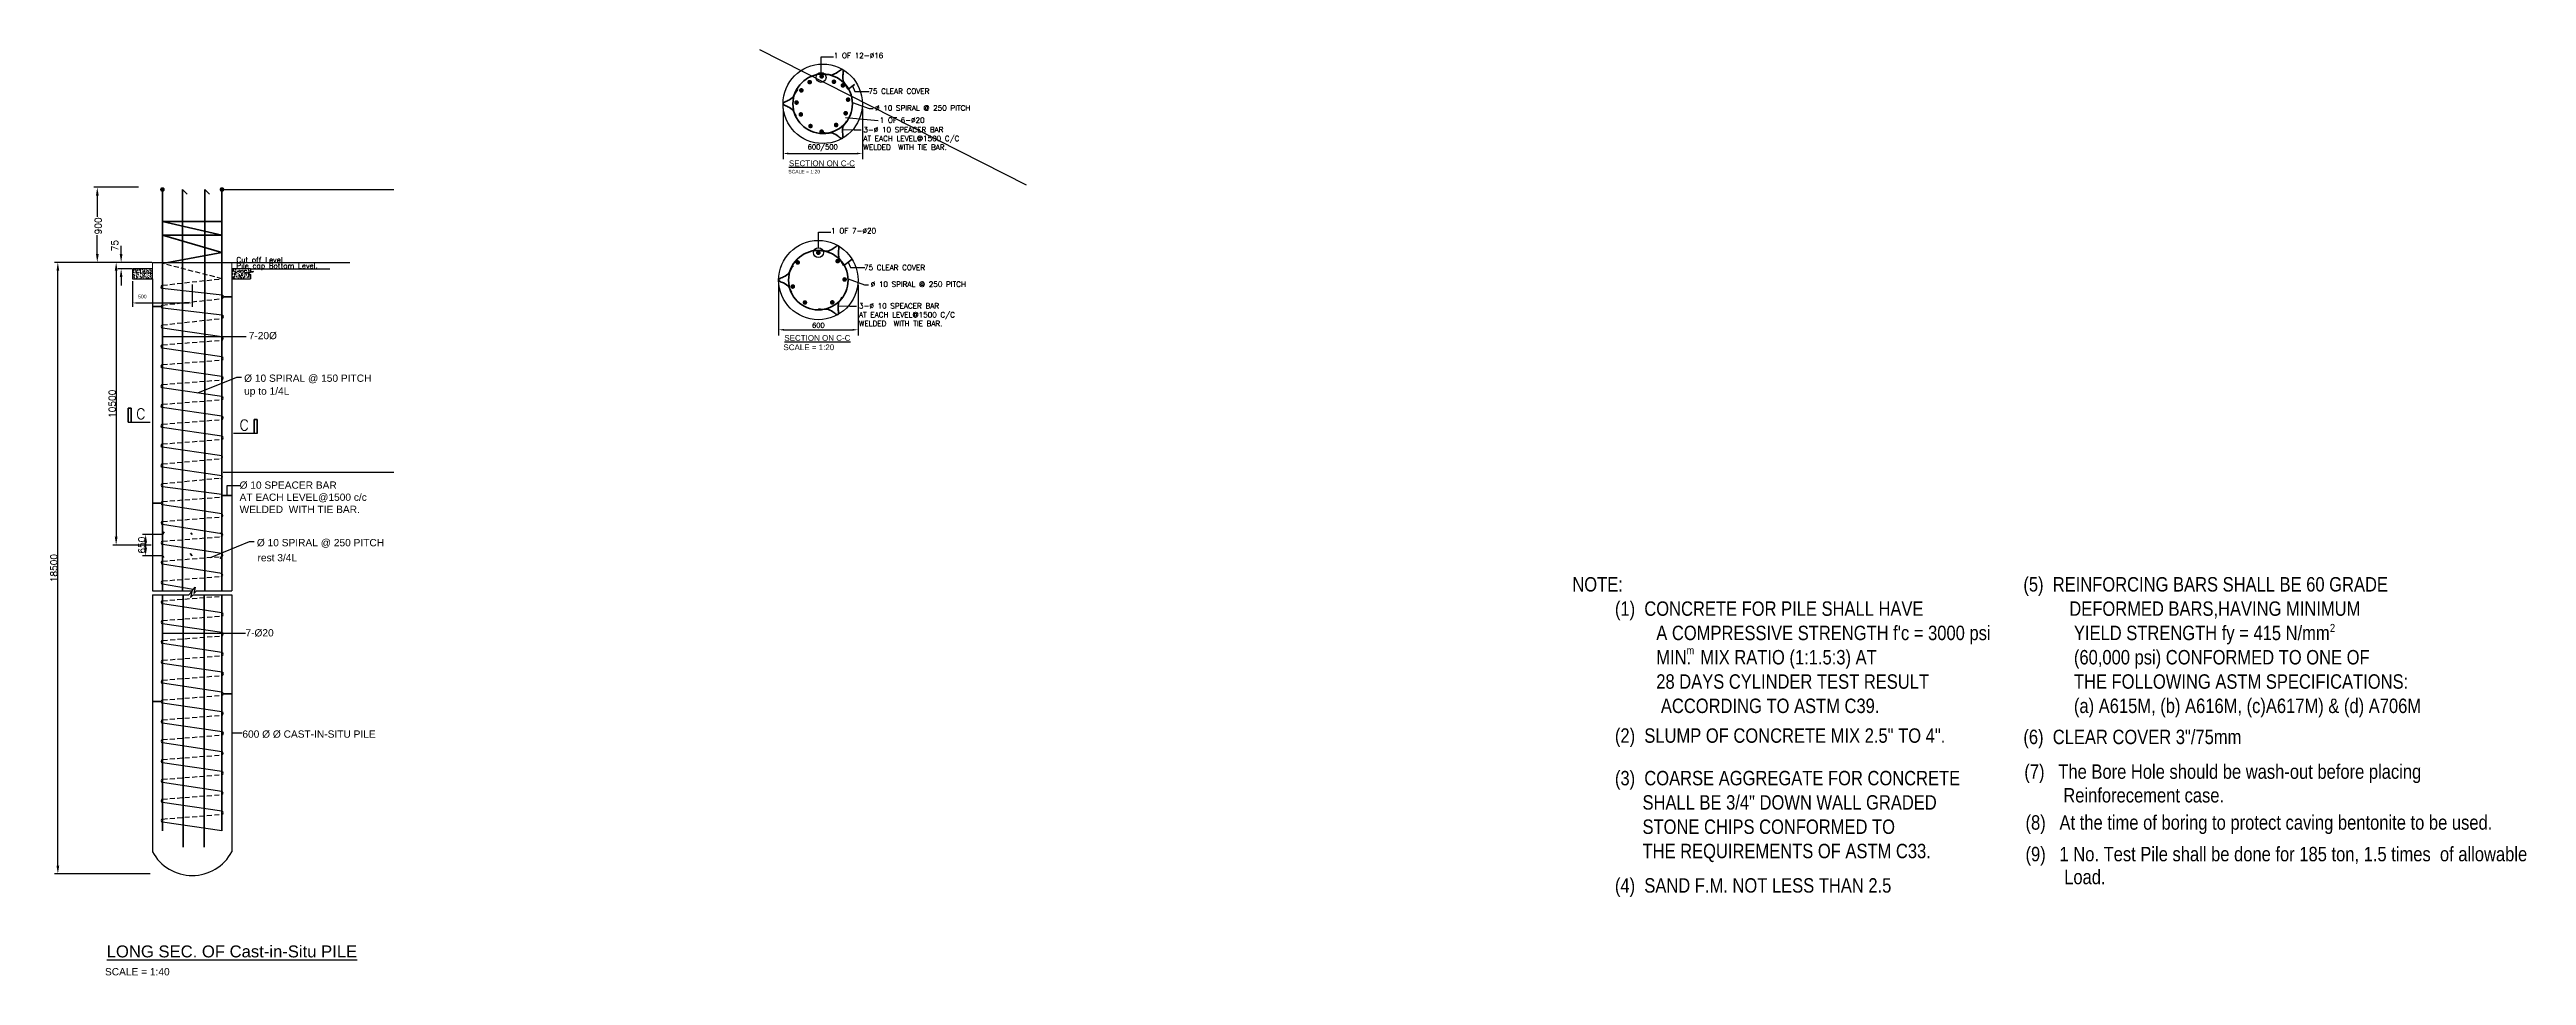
# Model space of a CAD drawing. Header units: millimetres. Extents: x 6239764 to 13047540, y 367704 to 979893.
# Drawn here: x 6658704 to 6733600, y 444219 to 472220 of the extents above; entities that cross this region are included whole.
import ezdxf

# ---------------------------------------------------------------- set-up
doc = ezdxf.new("R2010")
doc.units = ezdxf.units.MM
doc.header["$LTSCALE"] = 300
doc.linetypes.add('ACAD_ISO02W100', pattern=[15, 12, -3])
doc.linetypes.add('DASHED', pattern=[0.75, 0.5, -0.25])
for name, color, linetype in [('CAR', 4, 'Continuous'), ('DIM', 4, 'Continuous'), ('EQ-3', 3, 'Continuous'), ('HAS', 8, 'Continuous'), ('ST', 220, 'Continuous'), ('TEXT', 7, 'Continuous'), ('WIN', 30, 'Continuous')]:
    doc.layers.add(name, color=color, linetype=linetype)
for name, color, linetype, lineweight in [('DOTTED', 7, 'ACAD_ISO02W100', 0), ('Pile', 84, 'Continuous', 25), ('ROD', 10, 'Continuous', 35), ('S.TEXT', 130, 'Continuous', 9)]:
    doc.layers.add(name, color=color, linetype=linetype, lineweight=lineweight)
doc.styles.add('1-10', font='romans.shx', dxfattribs={"height": 20})
doc.styles.add('1-100', font='romans.shx', dxfattribs={"height": 200})
doc.styles.add('1-20', font='arial.ttf')
doc.styles.add('1-25', font='romans.shx', dxfattribs={"height": 50})
doc.styles.add('1-37.5', font='arial.ttf')
doc.styles.add('1-50', font='arial.ttf')
doc.styles.add('1-75', font='romans.shx', dxfattribs={"height": 150})
doc.styles.add('Hadding', font='ARIALN.TTF', dxfattribs={"height": 4})
doc.styles.add('style4', font='arial.ttf')
doc.linetypes.add('ZIGZAG', pattern='A,0.0001,-0.2,[131,ltypeshp.shx,S=0.2,R=0,X=-0.2,Y=0],-0.4,[131,ltypeshp.shx,S=0.2,R=180,X=0.2,Y=0],-0.2', length=0.8001)
doc.dimstyles.new('1- 20', dxfattribs={"dimtxt": 45, "dimasz": 40, "dimexe": 45, "dimexo": 40, "dimgap": 15, "dimtad": 1, "dimdec": 0, "dimzin": 3, "dimdsep": 46, "dimtxsty": '1-20', "dimcen": 0.09, "dimclrd": 161, "dimclre": 161, "dimclrt": 161, "dimadec": 0, "dimazin": 0, "dimtfac": 1, "dimtdec": 0, "dimtofl": 0, "dimtmove": 2, "dimatfit": 3, "dimfxl": 1, "dimtolj": 1, "dimtzin": 0, "dimarcsym": 0})
doc.dimstyles.new('1-10', dxfattribs={"dimtxt": 22, "dimasz": 22, "dimexe": 25, "dimexo": 20, "dimgap": 7, "dimtad": 1, "dimdec": 0, "dimzin": 3, "dimdsep": 46, "dimtxsty": '1-10', "dimcen": -80, "dimclrd": 161, "dimclre": 161, "dimclrt": 161, "dimadec": 0, "dimazin": 0, "dimtfac": 1, "dimtdec": 0, "dimtofl": 0, "dimtmove": 2, "dimatfit": 3, "dimfxl": 1, "dimtolj": 1, "dimtzin": 0, "dimarcsym": 0})
doc.dimstyles.new('1-25', dxfattribs={"dimtxt": 55, "dimasz": 50, "dimexe": 60, "dimexo": 50, "dimgap": 20, "dimtad": 1, "dimdec": 0, "dimzin": 3, "dimdsep": 46, "dimtxsty": '1-25', "dimcen": 0.09, "dimclrd": 161, "dimclre": 161, "dimclrt": 161, "dimadec": 0, "dimazin": 0, "dimtfac": 1, "dimtdec": 0, "dimtofl": 0, "dimtmove": 2, "dimatfit": 3, "dimfxl": 1, "dimtolj": 1, "dimtzin": 0, "dimarcsym": 0})
doc.dimstyles.new('1-50', dxfattribs={"dimtxt": 110, "dimasz": 100, "dimexe": 120, "dimexo": 75, "dimgap": 50, "dimtad": 1, "dimdec": 0, "dimzin": 3, "dimdsep": 46, "dimtxsty": '1-50', "dimcen": 0.09, "dimclrd": 7, "dimclre": 7, "dimclrt": 7, "dimadec": 0, "dimazin": 0, "dimtfac": 1, "dimtdec": 0, "dimtofl": 0, "dimtmove": 2, "dimatfit": 3, "dimfxl": 1, "dimtolj": 1, "dimtzin": 0, "dimarcsym": 0})
doc.dimstyles.new('1-75', dxfattribs={"dimtxt": 170, "dimasz": 160, "dimexe": 170, "dimexo": 150, "dimgap": 60, "dimtad": 1, "dimdec": 0, "dimzin": 3, "dimdsep": 46, "dimtxsty": '1-75', "dimcen": 0.09, "dimclrd": 256, "dimclre": 256, "dimclrt": 256, "dimadec": 0, "dimazin": 0, "dimtfac": 1, "dimtdec": 0, "dimtofl": 0, "dimtmove": 2, "dimatfit": 3, "dimfxl": 170, "dimtolj": 1, "dimtzin": 0, "dimarcsym": 0})
doc.dimstyles.new('Copy of 1-150', dxfattribs={"dimtxt": 150, "dimasz": 250, "dimexe": 100, "dimexo": 20, "dimgap": 20, "dimtad": 1, "dimdec": 0, "dimzin": 3, "dimdsep": 46, "dimtxsty": '1-20', "dimcen": 0.09, "dimclre": 7, "dimclrt": 256, "dimadec": 0, "dimazin": 0, "dimtfac": 1, "dimtdec": 0, "dimtofl": 0, "dimtmove": 2, "dimatfit": 3, "dimfxl": 1, "dimtolj": 1, "dimtzin": 0, "dimarcsym": 0})
pattern_1 = [(50, (6678587.89, 387153.74), (143.45204, -12.55043), [15, -165]), (355, (6678587.9, 387153.74), (-27.75027, 150.43843), [12, -132]), (100.4514, (6678599.85, 387152.69), (115.70188, 137.8879), [12.74804, -140.22842]), (46.1842, (6678587.9, 387193.74), (213.4482, -33.1038), [22.5, -247.5]), (96.6356, (6678605.68, 387190.98), (186.93254, 194.8236), [19.12206, -210.3426]), (351.1842, (6678587.9, 387193.74), (186.9324, 194.8237), [18, -198]), (21, (6678607.89, 387183.74), (119.38141, -80.52378), [15, -165]), (326, (6678607.9, 387183.74), (48.66307, 145.03), [12, -132]), (71.4514, (6678617.84, 387177.03), (168.04453, 64.5061), [12.74804, -140.22842]), (37.5, (6678587.893, 387153.737), (2.43197, 66.57877), [0, -130.4, 0, -134, 0, -132.5]), (7.5, (6678587.89, 387153.74), (52.61391, 78.88234), [0, -76.4, 0, -127.4, 0, -50.5]), (327.5, (6678543.293, 387153.737), (106.764487, -4.510974), [0, -50, 0, -156, 0, -207]), (317.5, (6678523.29, 387153.74), (116.63723, 20.021), [0, -65, 0, -103.6, 0, -147])]

msp = doc.modelspace()

# ---------------------------------------------------------------- texts
at = {"layer": 'S.TEXT', "color": 7, "linetype": 'Continuous', "lineweight": 25, "style": 'Hadding'}
for s, height, p in [('NOTE:', 436.3, (6704749.6, 455829.7)), ('         (5)  REINFORCING BARS SHALL BE 60 GRADE', 436.298, (6717137, 455829.7)), ('         (1)  CONCRETE FOR PILE SHALL HAVE', 436.298, (6704786.8, 455094.8)), ('                   DEFORMED BARS,HAVING MINIMUM', 436.298, (6717137, 455094.8)), ("                  A COMPRESSIVE STRENGTH f'c = 3000 psi", 436.298, (6704786.8, 454359.9)), ('                    YIELD STRENGTH fy = 415 N/mm', 436.298, (6717137, 454359.9)), ('                  MIN.  MIX RATIO (1:1.5:3) AT', 436.298, (6704786.8, 453625)), ('                    (60,000 psi) CONFORMED TO ONE OF', 436.298, (6717137, 453625)), ('                  28 DAYS CYLINDER TEST RESULT', 436.298, (6704786.8, 452890.1)), ('                    THE FOLLOWING ASTM SPECIFICATIONS:', 436.298, (6717137, 452890.1)), ('                   ACCORDING TO ASTM C39.', 436.298, (6704786.8, 452155.2)), ('                    (a) A615M, (b) A616M, (c)A617M) & (d) A706M', 436.298, (6717137, 452155.5)), ('         (2)  SLUMP OF CONCRETE MIX 2.5" TO 4".', 436.298, (6704786.8, 451255.4)), ('         (6)  CLEAR COVER 3"/75mm', 436.298, (6717137, 451215.2)), ('         (3)  COARSE AGGREGATE FOR CONCRETE', 436.298, (6704786.8, 449969.1)), ('       (7)   The Bore Hole should be wash-out before placing', 436.298, (6717444.3, 450166.6)), ('               SHALL BE 3/4" DOWN WALL GRADED', 436.298, (6704786.8, 449234.2)), ('Reinforecement case.', 436.298, (6719595.2, 449450.6)), ('               STONE CHIPS CONFORMED TO', 436.298, (6704786.8, 448499.3)), ('       (8)   At the time of boring to protect caving bentonite to be used.', 436.298, (6717480.2, 448627.2)), ('               THE REQUIREMENTS OF ASTM C33.', 436.298, (6704786.8, 447764.4)), ('       (9)   1 No. Test Pile shall be done for 185 ton, 1.5 times  of allowable ', 436.298, (6717480.2, 447671.9)), ('         (4)  SAND F.M. NOT LESS THAN 2.5', 436.298, (6704786.8, 446724)), ('Load.', 436.3, (6719622.3, 446979.8))]:
    msp.add_text(s, height=height, dxfattribs=at).set_placement(p)
at = {"layer": 'S.TEXT', "color": 7, "style": 'Hadding'}
for s, p in [('2', (6727658.6, 454605)), ('m', (6708202.8, 453925.7))]:
    msp.add_text(s, height=244.3, dxfattribs=at).set_placement(p)
at = {"layer": 'TEXT', "color": 7, "linetype": 'Continuous', "ltscale": 0.5, "style": '1-37.5'}
for s, height, p in [('SCALE = 1:20', 108, (6681043.1, 468474)), ('SCALE = 1:20', 172.8, (6680894.2, 463129.5)), ('SCALE = 1:40', 220, (6660380.1, 444221.9))]:
    msp.add_text(s, height=height, dxfattribs=at).set_placement(p)
at = {"layer": 'TEXT', "color": 7}
for s, height, style, p in [('C', 320, '1-10', (6661319.7, 461044.7)), ('C', 320, '1-10', (6664446.8, 460703.2)), ('600 %%C %%C CAST-IN-SITU PILE', 220, 'style4', (6664534.8, 451409.3))]:
    msp.add_text(s, height=height, dxfattribs=dict(at, style=style)).set_placement(p)
at = {"layer": 'TEXT', "color": 7, "attachment_point": 1}
for s, insert, char_height, style in [('1 OF 12-%%C16', (6682418.4, 472117.8), 160, '1-10'), ('75 CLEAR COVER', (6683464.9, 471040.8), 160, '1-10'), ('%%c 10 SPIRAL @ 250 PITCH', (6683666.7, 470532.9), 160, '1-10'), ('3-%%C 10 SPEACER BAR \\PAT EACH LEVEL@1500 C/C\\PWELDED  WITH TIE BAR.', (6683312.7, 469877.7), 160, '1-10'), ('1 OF 6-%%C20', (6683806.3, 470165.1), 160, '1-10'), ('1 OF 7-%%C20', (6682338.5, 466821), 160, '1-10'), ('Cut off Level', (6664352.1, 465943.7), 160, '1-10'), ('Pile cap Bottom Level.', (6664352.1, 465763.3), 160, '1-10'), ('75 CLEAR COVER', (6683332.1, 465709.6), 160, '1-10'), ('%%c 10 SPIRAL @ 250 PITCH', (6683533.9, 465201.7), 160, '1-10'), ('3-%%C 10 SPEACER BAR \\PAT EACH LEVEL@1500 C/C\\PWELDED  WITH TIE BAR.', (6683179.9, 464546.5), 160, '1-10'), ('7-20%%C', (6664726.6, 463680.2), 220, 'style4'), ('%%c 10 SPIRAL @ 150 PITCH', (6664588.6, 462391.7), 220, 'style4'), ('up to 1/4L', (6664588.6, 462002.1), 220, 'style4'), ('%%C 10 SPEACER BAR \\PAT EACH LEVEL@1500 c/c\\PWELDED  WITH TIE BAR.', (6664450.5, 459158.6), 220, 'style4'), ('%%c 10 SPIRAL @ 250 PITCH', (6664973, 457418.5), 220, 'style4'), ('rest 3/4L', (6664993.8, 456963.1), 220, 'style4'), ('7-%%C20', (6664627.7, 454690.8), 220, 'style4')]:
    msp.add_mtext(s, dxfattribs=dict(at, insert=insert, char_height=char_height, style=style))
at = {"layer": 'TEXT', "color": 7, "linetype": 'Continuous', "ltscale": 0.5, "attachment_point": 1, "style": '1-37.5'}
for s, insert, char_height in [('{\\LSECTION ON C-C}', (6681060.1, 468865.8), 172.8), ('{\\LSECTION ON C-C}', (6680922.6, 463585), 172.8), ('{\\LLONG SEC. OF Cast-in-Situ PILE}', (6660432.9, 445125.9), 360)]:
    msp.add_mtext(s, dxfattribs=dict(at, insert=insert, char_height=char_height))

# ---------------------------------------------------------------- blocks, each defined once
blk = doc.blocks.new('*D554')
at = {"layer": 'Defpoints', "color": 0, "linetype": 'Continuous', "transparency": 16777216}
for p in [(6680750, 465253), (6683150, 465248), (6683150, 463746)]:
    blk.add_point(p, dxfattribs=at)
at = {"layer": 'DIM', "linetype": 'Continuous', "lineweight": -2, "transparency": 16777216}
for p, q in [((6680750, 465103), (6680750, 463576)), ((6683150, 465098), (6683150, 463576)), ((6680910, 463746), (6682990, 463746))]:
    blk.add_line(p, q, dxfattribs=at)
at = {"layer": 'DIM', "linetype": 'Continuous', "transparency": 16777216}
for points in [[(6680910, 463772), (6680910, 463719), (6680750, 463746)], [(6682990, 463772), (6682990, 463719), (6683150, 463746)]]:
    blk.add_solid(points, dxfattribs=at)
at = {"layer": 'DIM', "linetype": 'Continuous', "transparency": 16777216, "insert": (6681950, 463881), "char_height": 150, "attachment_point": 5, "style": '1-75'}
blk.add_mtext('\\A1;600', dxfattribs=at)
blk = doc.blocks.new('*D555')
at = {"layer": 'Defpoints', "color": 0, "linetype": 'Continuous', "ltscale": 0.5, "transparency": 16777216}
for p in [(6661217, 465288), (6663017, 465191), (6663017, 464557)]:
    blk.add_point(p, dxfattribs=at)
at = {"layer": 'TEXT', "color": 7, "linetype": 'Continuous', "lineweight": -2, "ltscale": 0.5, "transparency": 16777216}
for p, q in [((6661217, 465213), (6661217, 464437)), ((6663017, 465116), (6663017, 464437)), ((6661317, 464557), (6662917, 464557))]:
    blk.add_line(p, q, dxfattribs=at)
at = {"layer": 'TEXT', "color": 7, "linetype": 'Continuous', "ltscale": 0.5, "transparency": 16777216}
for points in [[(6661317, 464574), (6661317, 464540), (6661217, 464557)], [(6662917, 464574), (6662917, 464540), (6663017, 464557)]]:
    blk.add_solid(points, dxfattribs=at)
at = {"layer": 'TEXT', "color": 7, "linetype": 'Continuous', "ltscale": 0.5, "transparency": 16777216, "insert": (6661511, 464749), "char_height": 110, "attachment_point": 5, "style": '1-50'}
blk.add_mtext('\\A1;500', dxfattribs=at)
blk = doc.blocks.new('*D556')
at = {"layer": 'Defpoints', "color": 0, "transparency": 16777216}
for p in [(6660148, 468054), (6661415, 468054), (6661817, 465784)]:
    blk.add_point(p, dxfattribs=at)
at = {"layer": 'EQ-3', "color": 7, "lineweight": -2, "transparency": 16777216}
for p, q in [((6661395, 468054), (6660048, 468054)), ((6661797, 465784), (6660048, 465784))]:
    blk.add_line(p, q, dxfattribs=at)
at = {"layer": 'EQ-3', "color": 0, "lineweight": -2, "transparency": 16777216}
for p, q in [((6660148, 467804), (6660148, 467163)), ((6660148, 466034), (6660148, 466608))]:
    blk.add_line(p, q, dxfattribs=at)
at = {"layer": 'EQ-3', "color": 0, "transparency": 16777216}
for points in [[(6660107, 467804), (6660190, 467804), (6660148, 468054)], [(6660107, 466034), (6660190, 466034), (6660148, 465784)]]:
    blk.add_solid(points, dxfattribs=at)
at = {"layer": 'EQ-3', "lineweight": 25, "transparency": 16777216, "insert": (6660176, 466885), "char_height": 200, "attachment_point": 5, "rotation": 90, "style": '1-100'}
blk.add_mtext('\\A1;900', dxfattribs=at)
blk = doc.blocks.new('*D557')
at = {"layer": 'Defpoints', "color": 0, "linetype": 'Continuous', "transparency": 16777216}
for p in [(6680883, 470584), (6683283, 470579), (6683283, 469077)]:
    blk.add_point(p, dxfattribs=at)
at = {"layer": 'DIM', "linetype": 'Continuous', "lineweight": -2, "transparency": 16777216}
for p, q in [((6680883, 470434), (6680883, 468907)), ((6683283, 470429), (6683283, 468907)), ((6681043, 469077), (6683123, 469077))]:
    blk.add_line(p, q, dxfattribs=at)
at = {"layer": 'DIM', "linetype": 'Continuous', "transparency": 16777216}
for points in [[(6681043, 469103), (6681043, 469050), (6680883, 469077)], [(6683123, 469103), (6683123, 469050), (6683283, 469077)]]:
    blk.add_solid(points, dxfattribs=at)
at = {"layer": 'DIM', "linetype": 'Continuous', "transparency": 16777216, "insert": (6682083, 469251), "char_height": 150, "attachment_point": 5, "style": '1-75'}
blk.add_mtext('\\A1;600/500', dxfattribs=at)
blk = doc.blocks.new('*D558')
at = {"layer": 'Defpoints', "color": 0, "transparency": 16777216}
for p in [(6660869, 465588), (6661217, 465588), (6661817, 465784)]:
    blk.add_point(p, dxfattribs=at)
at = {"layer": 'EQ-3', "color": 0, "lineweight": -2, "transparency": 16777216}
for p, q in [((6660869, 466034), (6660869, 466284)), ((6660869, 465338), (6660869, 465088))]:
    blk.add_line(p, q, dxfattribs=at)
at = {"layer": 'EQ-3', "color": 7, "lineweight": -2, "transparency": 16777216}
for p, q in [((6661797, 465784), (6660769, 465784)), ((6661197, 465588), (6660769, 465588))]:
    blk.add_line(p, q, dxfattribs=at)
at = {"layer": 'EQ-3', "color": 0, "transparency": 16777216}
for points in [[(6660827, 466034), (6660910, 466034), (6660869, 465784)], [(6660827, 465338), (6660910, 465338), (6660869, 465588)]]:
    blk.add_solid(points, dxfattribs=at)
at = {"layer": 'EQ-3', "lineweight": 25, "transparency": 16777216, "insert": (6660681, 466293), "char_height": 200, "attachment_point": 5, "rotation": 90, "style": '1-100'}
blk.add_mtext('\\A1;75', dxfattribs=at)
blk = doc.blocks.new('*D559')
at = {"layer": 'Defpoints', "color": 0, "transparency": 16777216}
for p in [(6661797, 465784), (6660718, 457234), (6661797, 457234)]:
    blk.add_point(p, dxfattribs=at)
at = {"layer": 'EQ-3', "color": 7, "lineweight": -2, "transparency": 16777216}
for p, q in [((6661777, 465784), (6660618, 465784)), ((6661777, 457234), (6660618, 457234))]:
    blk.add_line(p, q, dxfattribs=at)
at = {"layer": 'EQ-3', "color": 0, "lineweight": -2, "transparency": 16777216}
blk.add_line((6660718, 465534), (6660718, 457484), dxfattribs=at)
at = {"layer": 'EQ-3', "color": 0, "transparency": 16777216}
for points in [[(6660677, 465534), (6660760, 465534), (6660718, 465784)], [(6660677, 457484), (6660760, 457484), (6660718, 457234)]]:
    blk.add_solid(points, dxfattribs=at)
at = {"layer": 'EQ-3', "lineweight": 25, "transparency": 16777216, "insert": (6660598, 461509), "char_height": 200, "attachment_point": 5, "rotation": 90, "style": '1-100'}
blk.add_mtext('\\A1;10500', dxfattribs=at)
blk = doc.blocks.new('*D560')
at = {"layer": 'Defpoints', "color": 0, "transparency": 16777216}
for p in [(6661610, 456909), (6662117, 456909), (6662122, 457559)]:
    blk.add_point(p, dxfattribs=at)
at = {"layer": 'EQ-3', "color": 7, "lineweight": -2, "transparency": 16777216}
for p, q in [((6662102, 457559), (6661510, 457559)), ((6662097, 456909), (6661510, 456909))]:
    blk.add_line(p, q, dxfattribs=at)
at = {"layer": 'EQ-3', "color": 0, "lineweight": -2, "transparency": 16777216}
blk.add_line((6661610, 457309), (6661610, 457159), dxfattribs=at)
at = {"layer": 'EQ-3', "color": 0, "transparency": 16777216}
for points in [[(6661569, 457309), (6661652, 457309), (6661610, 457559)], [(6661569, 457159), (6661652, 457159), (6661610, 456909)]]:
    blk.add_solid(points, dxfattribs=at)
at = {"layer": 'EQ-3', "lineweight": 25, "transparency": 16777216, "insert": (6661490, 457234), "char_height": 200, "attachment_point": 5, "rotation": 90, "style": '1-100'}
blk.add_mtext('\\A1;650', dxfattribs=at)
blk = doc.blocks.new('*D905')
at = {"layer": 'Defpoints', "color": 0, "transparency": 16777216}
for p in [(6658955, 465784), (6661817, 465784), (6661765, 447293)]:
    blk.add_point(p, dxfattribs=at)
at = {"layer": 'EQ-3', "color": 7, "lineweight": -2, "transparency": 16777216}
for p, q in [((6661797, 465784), (6658855, 465784)), ((6661745, 447293), (6658855, 447293))]:
    blk.add_line(p, q, dxfattribs=at)
at = {"layer": 'EQ-3', "color": 0, "lineweight": -2, "transparency": 16777216}
blk.add_line((6658955, 447543), (6658955, 465534), dxfattribs=at)
at = {"layer": 'EQ-3', "color": 0, "transparency": 16777216}
for points in [[(6658914, 465534), (6658997, 465534), (6658955, 465784)], [(6658914, 447543), (6658997, 447543), (6658955, 447293)]]:
    blk.add_solid(points, dxfattribs=at)
at = {"layer": 'EQ-3', "lineweight": 25, "transparency": 16777216, "insert": (6658835, 456539), "char_height": 200, "attachment_point": 5, "rotation": 90, "style": '1-100'}
blk.add_mtext('\\A1;18500', dxfattribs=at)

# ---------------------------------------------------------------- dimensions: what is measured, and where the dimension line sits
at = {"layer": 'DIM', "color": 7, "linetype": 'Continuous'}
for base, p1, p2, text, picture, middle in [((6683283.1, 469076.7), (6680883.1, 470583.9), (6683283.1, 470579.1), '600/500', '*D557', (6682083.1, 469251)), ((6683150.3, 463745.5), (6680750.3, 465252.7), (6683150.3, 465247.9), '600', '*D554', (6681950.3, 463880.5))]:
    dim = msp.add_linear_dim(base=base, p1=p1, p2=p2, text=text, dimstyle='1-75', override={"dimfxl": 0.35}, dxfattribs=at)
    dim.commit()
    dim.dimension.update_dxf_attribs({"geometry": picture, "text_midpoint": middle})
at = {"layer": 'EQ-3', "color": 7, "lineweight": 25}
for base, p2, text, picture, middle in [((6660148.4, 468054.1), (6661414.9, 468054.1), '900', '*D556', (6660176.4, 466885.4)), ((6660868.6, 465587.9), (6661217.3, 465587.9), '75', '*D558', (6660681.1, 466292.9))]:
    dim = msp.add_linear_dim(base=base, p1=(6661817.3, 465783.7), p2=p2, angle=90, text=text, dimstyle='Copy of 1-150', override={"dimtxsty": '1-100'}, dxfattribs=at)
    dim.commit()
    dim.dimension.update_dxf_attribs({"geometry": picture, "text_midpoint": middle, "dimtype": 160})
for base, p1, p2, text, picture, middle in [((6658955.2, 465783.7), (6661765.2, 447293.4), (6661817.3, 465783.7), '18500', '*D905', (6658835.2, 456538.5)), ((6660718.3, 457233.7), (6661797.3, 465783.7), (6661797.3, 457233.7), '10500', '*D559', (6660598.3, 461508.7))]:
    dim = msp.add_linear_dim(base=base, p1=p1, p2=p2, angle=90, text=text, dimstyle='Copy of 1-150', override={"dimtxsty": '1-100'}, dxfattribs=at)
    dim.commit()
    dim.dimension.update_dxf_attribs({"geometry": picture, "text_midpoint": middle})
dim = msp.add_linear_dim(base=(6661610.2, 456908.7), p1=(6662122.4, 457558.7), p2=(6662117.3, 456908.7), angle=90, dimstyle='Copy of 1-150', override={"dimtxsty": '1-100'}, dxfattribs=at)
dim.commit()
dim.dimension.update_dxf_attribs({"geometry": '*D560', "text_midpoint": (6661490.2, 457233.7)})
at = {"layer": 'TEXT', "color": 7, "linetype": 'Continuous', "ltscale": 0.5}
dim = msp.add_linear_dim(base=(6663017.3, 464557), p1=(6661217.3, 465287.9), p2=(6663017.3, 465191.2), text='500', dimstyle='1-50', dxfattribs=at)
dim.commit()
dim.dimension.update_dxf_attribs({"geometry": '*D555', "text_midpoint": (6661511, 464749.3), "dimtype": 160})

# ---------------------------------------------------------------- hatches: boundary and pattern name
at = {"layer": 'HAS', "linetype": 'Continuous', "ltscale": 0.5}
h = msp.add_hatch(dxfattribs=at)
h.set_pattern_fill('AR-CONC', scale=20, style=0)
h.set_pattern_definition(pattern_1)
h.paths.add_polyline_path([(6661817.3, 465587.9), (6661217.3, 465587.9), (6661217.3, 465287.9), (6661817.3, 465287.9)])
h = msp.add_hatch(dxfattribs=at)
h.set_pattern_fill('AR-CONC', scale=20, style=0)
h.set_pattern_definition(pattern_1)
edge = h.paths.add_edge_path()
edge.add_line((6664783.2, 465413), (6664783.9, 465287.2))
edge.add_line((6664714.3, 465455.6), (6664783.2, 465413))
edge.add_line((6664868.2, 465504.5), (6664714.3, 465455.6))
edge.add_line((6664779.5, 465504.5), (6664868.2, 465504.5))
edge.add_line((6664779.5, 465587.9), (6664779.5, 465504.5))
edge.add_line((6664779.5, 465587.9), (6664217.3, 465587.9))
edge.add_line((6664217.3, 465587.9), (6664217.3, 465287.9))
edge.add_line((6664217.3, 465287.9), (6664779.5, 465287.9))

# ---------------------------------------------------------------- linework, layer by layer
at = {"color": 7, "lineweight": 25}
for p, q in [((6664217.3, 465783.7), (6666007.1, 465783.7)), ((6664779.5, 465587.9), (6667180.7, 465587.9))]:
    msp.add_line(p, q, dxfattribs=at)
at = {"layer": 'CAR', "color": 7, "linetype": 'Continuous', "ltscale": 0.5, "const_width": 70}
for points in [[(6681680.6, 471199.8, 1), (6681695.1, 471268.2, 1)], [(6682414.3, 471210.8, 1), (6682428.8, 471279.3, 1)], [(6681284.2, 470582.4, 1), (6681298.7, 470650.9, 1)], [(6682843.5, 470671.6, 1), (6682858, 470740.1, 1)], [(6681706.9, 469871.5, 1), (6681721.4, 469939.9, 1)], [(6682481.7, 469903.1, 1), (6682496.3, 469971.6, 1)]]:
    msp.add_lwpolyline(points, format="xyb", close=True, dxfattribs=at)
at = {"layer": 'Defpoints', "color": 7, "linetype": 'Continuous', "lineweight": 25}
for p, q in [((6680167.3, 472220.5), (6688230.1, 468128.4)), ((6663952.3, 467987.9), (6669115.9, 467987.9)), ((6661817.3, 465783.7), (6667788.8, 465783.7)), ((6663952.3, 459437.9), (6669115.9, 459437.9))]:
    msp.add_line(p, q, dxfattribs=at)
at = {"layer": 'DOTTED', "color": 7}
for p, q in [((6661217.3, 465587.9), (6661817.3, 465587.9)), ((6661817.3, 465287.9), (6661217.3, 465287.9)), ((6661817.3, 465287.9), (6661817.3, 465783.7)), ((6664217.3, 465287.9), (6664217.3, 465783.7))]:
    msp.add_line(p, q, dxfattribs=at)
at = {"layer": 'DOTTED', "color": 7, "linetype": 'ZIGZAG', "ltscale": 25}
msp.add_line((6661817.3, 465783.7), (6664217.3, 465783.7), dxfattribs=at)
at = {"layer": 'Pile', "color": 7, "linetype": 'Continuous', "ltscale": 0.5}
for p, q in [((6664868.2, 465504.5), (6664714.3, 465455.6)), ((6664714.3, 465455.6), (6664783.2, 465413)), ((6664779.5, 465587.9), (6664779.5, 465504.5)), ((6664779.5, 465504.5), (6664868.2, 465504.5)), ((6664783.2, 465413), (6664783.9, 465287.2))]:
    msp.add_line(p, q, dxfattribs=at)
at = {"layer": 'ROD', "color": 7, "linetype": 'Continuous', "ltscale": 0.5}
for p, q in [((6662117.3, 467988.6), (6662117.3, 455849)), ((6662728.7, 467987.9), (6662728.7, 455850)), ((6662870.2, 467846.5), (6662728.7, 467987.9)), ((6663394.7, 467987.9), (6663394.7, 455850)), ((6663536.1, 467846.5), (6663394.7, 467987.9)), ((6663917.3, 467988.6), (6663917.3, 455849)), ((6663917.3, 466609), (6662117.3, 467020.1)), ((6662117.3, 467020.1), (6663917.3, 467020.1)), ((6663917.3, 466083.7), (6662117.3, 466609)), ((6662117.3, 466609), (6663917.3, 466609)), ((6662117.3, 465750.2), (6663917.3, 466083.7)), ((6662122.4, 457558.7), (6662166.7, 457637.2)), ((6662117.3, 456908.7), (6662158.7, 456862)), ((6662122.4, 457558.7), (6662122.4, 456908.7)), ((6663017.3, 456908.7), (6662955.5, 456975)), ((6663017.3, 457558.7), (6662976.2, 457602.2)), ((6663917.3, 456908.7), (6663875.5, 456822.3)), ((6663917.2, 457558.7), (6663879.7, 457612.7)), ((6663917.2, 457558.7), (6663917.2, 456908.7)), ((6662117.3, 455725.2), (6662117.3, 448595.6)), ((6662739.6, 455700), (6662739.6, 448095.6)), ((6663375.7, 455700), (6663375.7, 448095.6)), ((6663917.3, 455725.2), (6663917.3, 448595.6))]:
    msp.add_line(p, q, dxfattribs=at)
at = {"layer": 'ROD', "color": 7}
for p, q in [((6661830.3, 464446.4), (6662092.9, 464446.4)), ((6663961.9, 464737.3), (6664224.5, 464737.3)), ((6661813.6, 458502.7), (6662076.2, 458502.7)), ((6663938.9, 458728.8), (6664201.5, 458728.8)), ((6661817.8, 452503.7), (6662080.4, 452503.7)), ((6663954.8, 452736.6), (6664217.3, 452736.6))]:
    msp.add_line(p, q, dxfattribs=at)
at = {"layer": 'ROD', "color": 7, "linetype": 'Continuous', "ltscale": 0.5, "const_width": 70}
for points in [[(6682025.1, 471432, 1), (6682077.1, 471385.2, 1)], [(6682700.6, 471170.1, 1), (6682686, 471101.6, 1)], [(6681430.2, 470951.6, 1), (6681444.8, 471020, 1)], [(6682743.7, 470282.8, 1), (6682810.2, 470304.5, 1)], [(6681414.4, 470223.7, 1), (6681429, 470292.2, 1)], [(6682082.5, 469747.3, 1), (6682015.9, 469725.6, 1)], [(6662082.3, 467987.9, 1), (6662152.3, 467987.9, 1)], [(6663882.3, 467987.9, 1), (6663952.3, 467987.9, 1)], [(6681924.3, 466099.2, 1), (6681976.3, 466052.3, 1)], [(6682542.4, 465855.1, 1), (6682527.9, 465786.6, 1)], [(6681170.3, 465018.5, 1), (6681184.9, 465087, 1)], [(6681319.8, 465746.8, 1), (6681334.4, 465815.3, 1)], [(6682711.6, 465255.8, 1), (6682778.2, 465277.4, 1)], [(6681578.5, 464580.6, 1), (6681511.9, 464559, 1)], [(6682338.7, 464563.1, 1), (6682405.3, 464584.7, 1)]]:
    msp.add_lwpolyline(points, format="xyb", close=True, dxfattribs=at)
at = {"layer": 'ROD', "color": 7}
for points in [[(6661085.1, 460948.3), (6661085.1, 461370.2), (6661169.4, 461370.2), (6661169.4, 460948.3)], [(6664978.9, 460606.8), (6664978.9, 461028.6), (6664894.5, 461028.6), (6664894.5, 460606.8)]]:
    msp.add_lwpolyline(points, dxfattribs=at)
for centre in [(6682083.1, 470579.1), (6681950.3, 465247.9)]:
    msp.add_circle(centre, 900, dxfattribs=at)
for centre, radius, start, end in [((6682234.5, 470838.1), 624, 78.339043, 95.520227), ((6682667.7, 471581.1), 40, 358.255228, 121.744772), ((6681969, 470654.4), 945.7, 22.592324, 38.63417), ((6680923.1, 470583.6), 40, 118.255228, 241.744772), ((6681783.1, 470579.9), 624, 198.339043, 215.520227), ((6681783.1, 470579.9), 624, 136.725498, 160.67477), ((6682231, 470317.1), 624, 256.725498, 280.67477), ((6682231, 470317.1), 624, 318.339043, 335.520227), ((6682657.7, 469570.5), 40, 238.255228, 1.744772), ((6682101.7, 465506.9), 624, 78.339043, 95.520227), ((6682534.9, 466249.9), 40, 358.255228, 121.744772), ((6681836.2, 465323.2), 945.7, 22.592324, 38.63417), ((6680790.3, 465252.4), 40, 118.255228, 241.744772), ((6681650.3, 465248.7), 624, 136.725498, 160.67477), ((6681650.3, 465248.7), 624, 198.339043, 215.520227), ((6682098.1, 464985.9), 624, 256.725498, 280.67477), ((6682098.1, 464985.9), 624, 318.339043, 335.520227), ((6682524.9, 464239.3), 40, 238.255228, 1.744772)]:
    msp.add_arc(centre, radius, start, end, dxfattribs=at)
for points in [[(6682646.7, 471615.1), (6682614.8, 471595.4), (6682506.1, 471504.3), (6682413.9, 471469.5), (6682356.9, 471447.9)], [(6682707.7, 471579.8), (6682706.5, 471542.4), (6682682.1, 471402.7), (6682697.9, 471305.5), (6682707.7, 471244.8)], [(6680904.2, 470618.8), (6680937.2, 470636.6), (6681070.4, 470685.2), (6681146.6, 470747.5), (6681194.3, 470786.4)], [(6680904.2, 470548.4), (6680937.2, 470530.6), (6681070.4, 470482), (6681146.6, 470419.6), (6681193.9, 470381)], [(6682636.7, 469536.4), (6682604.8, 469556.1), (6682496.1, 469647.2), (6682404, 469682.1), (6682346.5, 469703.9)], [(6682697.7, 469571.7), (6682696.6, 469609.1), (6682672.1, 469748.8), (6682688, 469846), (6682697.8, 469906.2)], [(6682513.8, 466283.9), (6682482, 466264.2), (6682373.2, 466173.1), (6682281.1, 466138.3), (6682224.1, 466116.7)], [(6682574.9, 466248.6), (6682573.7, 466211.2), (6682549.2, 466071.5), (6682565.1, 465974.3), (6682574.9, 465913.6)], [(6680771.4, 465287.6), (6680804.3, 465305.3), (6680937.6, 465354), (6681013.8, 465416.3), (6681061.5, 465455.2)], [(6680771.4, 465217.2), (6680804.3, 465199.4), (6680937.6, 465150.8), (6681013.8, 465088.4), (6681061, 465049.8)], [(6682503.9, 464205.2), (6682472, 464224.9), (6682363.3, 464316), (6682271.2, 464350.9), (6682213.7, 464372.7)], [(6682564.9, 464240.5), (6682563.8, 464277.9), (6682539.3, 464417.6), (6682555.1, 464514.8), (6682565, 464575)]]:
    msp.add_open_spline(points, degree=3, knots=[18.9664114, 18.9664114, 18.9664114, 18.9664114, 47.0106371, 92.6089282, 92.6089282, 92.6089282, 92.6089282], dxfattribs=at)
at = {"layer": 'ST', "color": 7, "linetype": 'DASHED'}
for p, q in [((6663917.3, 465289.4), (6662117.3, 465750.2)), ((6662117.3, 465093), (6663917.3, 465289.4)), ((6662117.3, 464493), (6663917.3, 464689.4)), ((6662117.3, 463893), (6663917.3, 464089.4)), ((6662117.3, 463293), (6663917.3, 463430.5)), ((6662117.3, 462693), (6663913.9, 462830)), ((6662117.3, 462093), (6663913.9, 462230)), ((6662117.3, 461493), (6663913.9, 461630)), ((6662117.3, 460893), (6663917.3, 461030.5)), ((6662117.3, 460293), (6663913.9, 460430)), ((6662117.3, 459693), (6663917.3, 459850.6)), ((6662117.3, 459093), (6663917.3, 459266.8)), ((6662120.8, 458552.4), (6663917.3, 458689.4)), ((6662117.3, 457950.2), (6663917.3, 458089.4)), ((6662117.3, 456750.2), (6663917.3, 456889.4)), ((6662120.8, 457352.4), (6663917.3, 457489.4)), ((6662117.3, 456150.2), (6663917.3, 456289.4)), ((6662117.3, 455551.9), (6663917.3, 455689.4)), ((6662120.8, 454952.4), (6663917.3, 455089.4)), ((6662124.9, 454351.7), (6663917.3, 454489.4)), ((6662124.9, 453751.7), (6663917.3, 453889.4)), ((6662117.3, 453150), (6663917.3, 453289.4)), ((6662117.3, 452550.2), (6663917.3, 452689.4)), ((6662117.3, 451950.2), (6663917.3, 452089.4)), ((6662117.3, 451350), (6663917.3, 451489.4)), ((6662117.3, 450750), (6663917.3, 450889.4)), ((6662117.3, 450150.2), (6663917.3, 450289.4)), ((6662117.3, 449550), (6663917.3, 449689.4)), ((6662117.3, 448950.2), (6663917.3, 449089.4))]:
    msp.add_line(p, q, dxfattribs=at)
at = {"layer": 'ST', "color": 7}
for p, q in [((6663920.8, 464788.3), (6662113.9, 464994)), ((6663920.8, 464188.3), (6662117.3, 464396.4)), ((6663917.3, 463529), (6662117.3, 463795.8)), ((6663917.3, 462929), (6662113.9, 463194)), ((6663917.3, 462329), (6662113.9, 462594)), ((6663917.3, 461729), (6662113.9, 461994)), ((6663917.3, 461129), (6662113.9, 461394)), ((6663917.3, 460529), (6662113.9, 460794)), ((6663917.3, 459929), (6662113.9, 460194)), ((6663917.3, 459329), (6662113.9, 459594)), ((6663917.3, 458180.1), (6662117.3, 458453.5)), ((6663917.3, 458764.4), (6662121.5, 458995.5)), ((6663917.3, 457575.2), (6662117.3, 457853.5)), ((6663917.3, 456980.5), (6662117.3, 457253.5)), ((6663917.3, 456372.1), (6662117.3, 456653.5)), ((6663046.1, 455886), (6662117.3, 456053.5)), ((6663913.7, 455187.5), (6662117.3, 455453.5)), ((6663913.7, 454587.5), (6662117.3, 454853.5)), ((6663913.7, 453987.5), (6662117.3, 454253.5)), ((6663920.8, 453388.3), (6662117.3, 453653.5)), ((6663917.3, 452786.7), (6662117.3, 453053.5)), ((6663917.3, 452186.7), (6662117.3, 452453.5)), ((6663920.8, 451588.3), (6662117.3, 451853.5)), ((6663917.3, 450983.4), (6662117.3, 451253.5)), ((6663917.3, 450386.7), (6662117.3, 450653.5)), ((6663917.3, 449783.2), (6662117.3, 450053.5)), ((6663917.3, 449186.7), (6662117.3, 449453.5)), ((6663917.3, 448595.6), (6662117.3, 448853.5))]:
    msp.add_line(p, q, dxfattribs=at)
at = {"layer": 'ST', "color": 7, "linetype": 'Continuous'}
for centre, start, end in [((6662122.8, 465043.2), 96.2274, 259.779039), ((6662130.4, 464444.7), 96.2274, 259.779039), ((6663911.9, 464739.1), 276.2274, 79.779039), ((6662130.4, 463844.1), 96.2274, 259.779039), ((6663911.9, 464139.1), 276.2274, 79.779039), ((6662122.8, 463243.2), 96.2274, 259.779039), ((6663908.5, 463479.7), 276.2274, 79.779039), ((6663908.5, 462879.7), 276.2274, 79.779039), ((6662122.8, 462643.2), 96.2274, 259.779039), ((6663908.5, 462279.7), 276.2274, 79.779039), ((6662122.8, 462043.2), 96.2274, 259.779039), ((6662122.8, 461443.2), 96.2274, 259.779039), ((6663908.5, 461679.7), 276.2274, 79.779039), ((6662122.8, 460843.2), 96.2274, 259.779039), ((6663908.5, 461079.7), 276.2274, 79.779039), ((6662122.8, 460243.2), 96.2274, 259.779039), ((6663886.2, 459889.8), 276.2274, 79.779039), ((6663908.5, 460479.7), 276.2274, 79.779039), ((6662122.8, 459643.2), 96.2274, 259.779039), ((6663880.1, 459295.6), 276.2274, 79.779039), ((6662126.2, 458502.7), 96.2274, 259.779039), ((6662130.4, 459044.7), 96.2274, 259.779039), ((6663888.9, 458730.5), 276.2274, 79.779039), ((6662130.4, 457902), 96.2274, 259.779039), ((6663896.3, 458134.7), 276.2274, 79.779039), ((6662126.2, 457302.7), 96.2274, 259.779039), ((6663891.7, 457532.3), 276.2274, 79.779039), ((6663896.8, 456934.9), 276.2274, 79.779039), ((6662130.4, 456702), 96.2274, 259.779039), ((6662130.4, 456102), 96.2274, 259.779039), ((6663889.2, 456330.7), 276.2274, 79.779039), ((6662126.2, 455502.7), 96.2274, 259.779039), ((6662126.2, 454902.7), 96.2274, 259.779039), ((6663904.8, 455138.3), 276.2274, 79.779039), ((6662130.4, 454302), 96.2274, 259.779039), ((6663904.8, 454538.3), 276.2274, 79.779039), ((6663904.8, 453938.3), 276.2274, 79.779039), ((6662130.4, 453702), 96.2274, 259.779039), ((6662130.4, 453101.8), 96.2274, 259.779039), ((6663911.9, 453339.1), 276.2274, 79.779039), ((6662130.4, 452502), 96.2274, 259.779039), ((6663904.8, 452738.3), 276.2274, 79.779039), ((6662130.4, 451902), 96.2274, 259.779039), ((6663904.8, 452138.3), 276.2274, 79.779039), ((6662130.4, 451301.8), 96.2274, 259.779039), ((6663900.3, 450936.4), 276.2274, 79.779039), ((6663911.9, 451539.1), 276.2274, 79.779039), ((6662130.4, 450701.8), 96.2274, 259.779039), ((6662130.4, 450102), 96.2274, 259.779039), ((6663904.8, 450338.3), 276.2274, 79.779039), ((6662130.4, 449501.8), 96.2274, 259.779039), ((6663900, 449736.3), 276.2274, 79.779039), ((6662130.4, 448902), 96.2274, 259.779039), ((6663904.8, 449138.3), 276.2274, 79.779039)]:
    msp.add_arc(centre, 50, start, end, dxfattribs=at)
at = {"layer": 'TEXT', "color": 7}
for p, q in [((6682981.1, 471119.3), (6683053.5, 470955)), ((6683053.5, 470955), (6683484.3, 470955)), ((6682848.3, 465788.1), (6682920.7, 465623.8)), ((6682920.7, 465623.8), (6683351.5, 465623.8))]:
    msp.add_line(p, q, dxfattribs=at)
for centre in [(6682034.4, 471376.1), (6681954.4, 466079.3)]:
    msp.add_circle(centre, 148.9, dxfattribs=at)
at = {"layer": 'WIN', "color": 7, "linetype": 'ZIGZAG', "ltscale": 0.5}
for p, q in [((6661817.3, 465287.9), (6661817.3, 455849)), ((6664217.3, 465287.9), (6664217.3, 455849)), ((6661817.3, 455725.2), (6661817.3, 447960.9)), ((6664217.3, 455725.2), (6664217.3, 447960.9))]:
    msp.add_line(p, q, dxfattribs=at)
at = {"layer": 'WIN', "color": 7}
for p, q in [((6661085.1, 460948.3), (6661745.1, 460948.3)), ((6664978.9, 460606.8), (6664270.3, 460606.8)), ((6661817.3, 455849), (6663016.6, 455849)), ((6661817.3, 455725.2), (6662914.6, 455725.2)), ((6663041.9, 455725.2), (6664217.3, 455725.2)), ((6663143.9, 455849), (6664217.3, 455849))]:
    msp.add_line(p, q, dxfattribs=at)
at = {"layer": 'WIN', "color": 7, "linetype": 'Continuous', "ltscale": 0.5}
for p, q in [((6662914.6, 455725.2), (6663002.8, 455830.4)), ((6663002.8, 455830.4), (6662967, 455648.5)), ((6662967, 455648.5), (6663041.9, 455725.2)), ((6663016.6, 455849), (6663104.8, 455959.6)), ((6663104.8, 455959.6), (6663069, 455772.4)), ((6663069, 455772.4), (6663143.9, 455849))]:
    msp.add_line(p, q, dxfattribs=at)
msp.add_lwpolyline([(6661817.3, 465587.9), (6661217.3, 465587.9), (6661217.3, 465287.9), (6661817.3, 465287.9)], close=True, dxfattribs=at)
msp.add_lwpolyline([(6664779.5, 465587.9), (6664217.3, 465587.9), (6664217.3, 465287.9), (6664779.5, 465287.9)], dxfattribs=at)
at = {"layer": 'WIN', "color": 7}
for centre in [(6682083.1, 470579.1), (6681950.3, 465247.9)]:
    msp.add_circle(centre, 1200, dxfattribs=at)
at = {"layer": 'WIN', "color": 7, "linetype": 'ZIGZAG', "ltscale": 0.5}
msp.add_arc((6663017.3, 448600.9), 1360, 208.072487, 331.927513, dxfattribs=at)

msp.set_redraw_order([(e.dxf.handle, doc.entitydb.next_handle()) for e in msp.query("TEXT MTEXT ATTDEF DIMENSION ARC_DIMENSION")])  # texts and dimensions are drawn at this point

# ---------------------------------------------------------------- leaders
at = {"layer": 'Pile', "color": 7, "linetype": 'Continuous', "ltscale": 0.5}
for points, dimstyle in [([(6662130.4, 463543.8), (6664648.1, 463545.5)], '1-25'), ([(6662537.8, 463544.1), (6664648.1, 463545.5)], '1-25'), ([(6663017.3, 463544.4), (6664648.1, 463545.5)], '1-25'), ([(6663439.3, 463544.7), (6664648.1, 463545.5)], '1-25'), ([(6663917.3, 463545), (6664217.3, 463545)], '1-25'), ([(6664070.2, 458728.8), (6664070.2, 459038.7), (6664462.4, 459038.7)], '1-10')]:
    msp.add_leader(points, dimstyle=dimstyle, dxfattribs=at)
for points in [[(6662117.3, 454567.1), (6664628.2, 454567.1)], [(6663017.3, 454567.1), (6664606.7, 454567.1)]]:
    msp.add_leader(points, dimstyle='1-25', override={"dimgap": 20, "dimtad": 0}, dxfattribs=at)
at = {"layer": 'TEXT', "color": 7, "linetype": 'Continuous', "ltscale": 0.5}
for points, override in [([(6682034.4, 471513.5), (6682034.4, 471996.6), (6682411.5, 471996.6)], {"dimgap": 15, "dimtad": 0}), ([(6682984.6, 470618.8), (6683483.9, 470434.2), (6683603.9, 470434.2)], {"dimtad": 0}), ([(6682673.2, 469798.3), (6683031.5, 469789.4), (6683240.9, 469789.4)], {"dimtad": 0}), ([(6682767.9, 470167.6), (6683762.4, 470071.2)], {"dimtad": 0}), ([(6681954.4, 466216.7), (6681954.4, 466699.9), (6682331.5, 466699.9)], {"dimgap": 15, "dimtad": 0}), ([(6682851.8, 465287.6), (6683351.1, 465103), (6683471.1, 465103)], {"dimtad": 0}), ([(6682540.3, 464467.1), (6682898.7, 464458.2), (6683108.1, 464458.2)], {"dimtad": 0}), ([(6663189.4, 461836), (6664370.6, 462312.4), (6664506.8, 462312.4)], {"dimtad": 0}), ([(6663573.8, 456862.8), (6664755, 457339.3), (6664891.2, 457339.3)], {"dimtad": 0}), ([(6664225, 451555.3), (6664524.4, 451554.6)], {"dimtad": 0})]:
    msp.add_leader(points, dimstyle='1- 20', override=override, dxfattribs=at)
at = {"layer": 'TEXT', "color": 7}
for points in [[(6682860.8, 471030.6), (6683043.6, 471165.4)], [(6683043.6, 471165.4), (6682870, 471034.2)], [(6682728, 465699.4), (6682968.6, 465876.8)], [(6682977.8, 465880.4), (6682737.2, 465703)]]:
    msp.add_leader(points, dimstyle='1-10', override={"dimgap": 15, "dimtad": 0}, dxfattribs=at)

doc.saveas('drawing.dxf')
